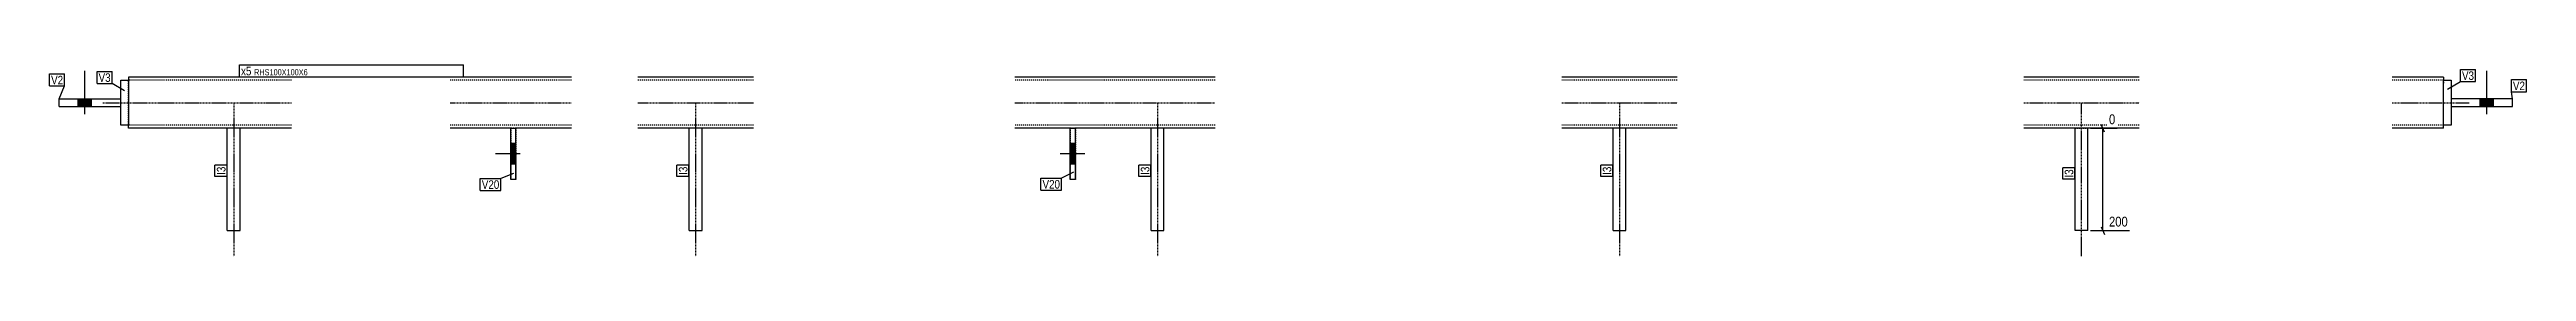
# Model space of a CAD drawing. Header units: millimetres. Extents: x 8 to 22469, y 7 to 475.
# Drawn here: x 17643 to 22469, y 12 to 386 of the extents above; entities that cross this region are included whole.
import ezdxf

# ---------------------------------------------------------------- set-up
doc = ezdxf.new("R2010")
doc.units = ezdxf.units.MM
doc.linetypes.add('DXK_LINE_DOT2', pattern=[3.9198, 1.9599, -1.9599])
doc.linetypes.add('DXK_LINE_DOT3', pattern=[5.9187, 2.979, -0.9799, 0.9799, -0.9799])
for name, color, linetype in [('MÅLSÆTNING', 7, 'Continuous'), ('STÅL', 7, 'Continuous'), ('TEKST', 7, 'Continuous')]:
    doc.layers.add(name, color=color, linetype=linetype)
doc.styles.add('Arial Narrow', font='ARIALN.TTF', dxfattribs={"height": 0.2})

msp = doc.modelspace()

# ---------------------------------------------------------------- hatches: boundary and pattern name
at = {"layer": 'STÅL', "linetype": 'Continuous'}
for points in [[(17698.8, 304.5), (17724.8, 304.5), (17724.8, 319.5), (17698.8, 319.5)], [(17698.8, 304.5), (17724.8, 304.5), (17724.8, 319.5), (17698.8, 319.5)], [(22404.8, 319.5), (22378.8, 319.5), (22378.8, 304.5), (22404.8, 304.5)], [(22404.8, 319.5), (22378.8, 319.5), (22378.8, 304.5), (22404.8, 304.5)], [(18541.8, 232), (18541.8, 192), (18551.8, 192), (18551.8, 232)], [(18541.8, 232), (18541.8, 192), (18551.8, 192), (18551.8, 232)], [(19631.8, 232), (19631.8, 192), (19641.8, 192), (19641.8, 232)], [(19631.8, 232), (19631.8, 192), (19641.8, 192), (19641.8, 232)]]:
    msp.add_hatch(color=96, dxfattribs=at).paths.add_polyline_path(points)

# ---------------------------------------------------------------- linework, layer by layer
at = {"layer": 'MÅLSÆTNING', "color": 7, "linetype": 'Continuous'}
for p, q in [((21619.3, 262), (21671.3, 262)), ((21646.3, 254.5), (21640.3, 269.5)), ((21643.3, 62), (21643.3, 262)), ((21619.3, 62), (21695.6, 62)), ((21640.3, 69.5), (21646.3, 54.5))]:
    msp.add_line(p, q, dxfattribs=at)
at = {"layer": 'STÅL', "color": 96, "linetype": 'Continuous'}
for p, q in [((17711.8, 289.5), (17711.8, 374.5)), ((17711.8, 289.5), (17711.8, 374.5)), ((22391.8, 289.5), (22391.8, 374.5)), ((22391.8, 289.5), (22391.8, 374.5)), ((17698.8, 304.5), (17698.8, 319.5)), ((17698.8, 304.5), (17698.8, 319.5)), ((17724.8, 304.5), (17724.8, 319.5)), ((17724.8, 304.5), (17724.8, 319.5)), ((22378.8, 304.5), (22378.8, 319.5)), ((22378.8, 304.5), (22378.8, 319.5)), ((22404.8, 304.5), (22404.8, 319.5)), ((22404.8, 304.5), (22404.8, 319.5)), ((18559.8, 212), (18511.8, 212)), ((18559.8, 212), (18511.8, 212)), ((18551.8, 232), (18541.8, 232)), ((18551.8, 232), (18541.8, 232)), ((19659.8, 212), (19611.8, 212)), ((19659.8, 212), (19611.8, 212)), ((19641.8, 232), (19631.8, 232)), ((19641.8, 232), (19631.8, 232)), ((18551.8, 192), (18541.8, 192)), ((18551.8, 192), (18541.8, 192)), ((19641.8, 192), (19631.8, 192)), ((19641.8, 192), (19631.8, 192))]:
    msp.add_line(p, q, dxfattribs=at)
at = {"layer": 'STÅL', "color": 2, "linetype": 'Continuous'}
for p, q in [((17781.8, 268), (17781.8, 356)), ((17781.8, 356), (17796.8, 356)), ((17796.8, 362), (17796.8, 356)), ((18114.3, 362), (17796.8, 362)), ((17796.8, 356), (17796.8, 268)), ((18659.8, 362), (18423.8, 362)), ((19014.3, 362), (18789.3, 362)), ((19914.3, 362), (19523.8, 362)), ((20814.3, 362), (20589.3, 362)), ((21714.3, 362), (21489.3, 362)), ((22306.8, 362), (22206.8, 362)), ((22306.8, 362), (22306.8, 361.1)), ((22306.8, 361.1), (22306.8, 356)), ((22306.8, 268), (22306.8, 356)), ((22306.8, 356), (22321.8, 356)), ((22321.8, 356), (22321.8, 268)), ((17661.8, 304.5), (17661.8, 319.5)), ((17661.8, 319.5), (17781.8, 319.5)), ((17661.8, 304.5), (17781.8, 304.5)), ((17781.8, 304.5), (17781.8, 319.5)), ((22321.8, 319.5), (22321.8, 304.5)), ((22441.8, 319.5), (22321.8, 319.5)), ((22321.8, 304.5), (22441.8, 304.5)), ((22441.8, 304.5), (22441.8, 319.5)), ((17796.8, 268), (17781.8, 268)), ((17796.8, 262.9), (17796.8, 268)), ((17796.8, 262), (17796.8, 262.9)), ((18114.3, 262), (17796.8, 262)), ((17989.3, 62), (17989.3, 262)), ((18014.3, 62), (18014.3, 262)), ((18541.8, 262), (18423.8, 262)), ((18541.8, 162), (18541.8, 262)), ((18541.8, 262), (18551.8, 262)), ((18659.8, 262), (18551.8, 262)), ((18551.8, 162), (18551.8, 262)), ((19014.3, 262), (18789.3, 262)), ((18889.3, 62), (18889.3, 262)), ((18914.3, 62), (18914.3, 262)), ((19631.8, 262), (19523.8, 262)), ((19631.8, 162), (19631.8, 262)), ((19631.8, 262), (19641.8, 262)), ((19641.8, 162), (19641.8, 262)), ((19914.3, 262), (19641.8, 262)), ((19789.3, 62), (19789.3, 262)), ((19814.3, 62), (19814.3, 262)), ((20814.3, 262), (20589.3, 262)), ((20689.3, 62), (20689.3, 262)), ((20714.3, 62), (20714.3, 262)), ((21714.3, 262), (21489.3, 262)), ((21589.3, 62), (21589.3, 262)), ((21614.3, 62), (21614.3, 262)), ((22306.8, 262), (22206.8, 262)), ((22321.8, 268), (22306.8, 268)), ((22306.8, 262), (22306.8, 268)), ((18551.8, 162), (18541.8, 162)), ((19641.8, 162), (19631.8, 162)), ((17989.3, 62), (18014.3, 62)), ((18889.3, 62), (18914.3, 62)), ((19789.3, 62), (19814.3, 62)), ((20689.3, 62), (20714.3, 62)), ((21614.3, 62), (21589.3, 62))]:
    msp.add_line(p, q, dxfattribs=at)
at = {"layer": 'STÅL', "color": 7, "linetype": 'DXK_LINE_DOT2'}
for p, q in [((17796.8, 362), (17796.8, 361.1)), ((17796.8, 361.1), (17796.8, 358.5)), ((18114.3, 356), (17796.8, 356)), ((17796.8, 274), (17796.8, 356)), ((18659.8, 356), (18423.8, 356)), ((19014.3, 356), (18789.3, 356)), ((19914.3, 356), (19523.8, 356)), ((20814.3, 356), (20589.3, 356)), ((21714.3, 356), (21489.3, 356)), ((22306.8, 356), (22206.8, 356)), ((22306.8, 362), (22306.8, 362)), ((22306.8, 356), (22306.8, 350)), ((22306.8, 268), (22306.8, 350)), ((17796.8, 265.5), (17796.8, 274)), ((18114.3, 268), (17796.8, 268)), ((18014.3, 262), (17989.3, 262)), ((18659.8, 268), (18423.8, 268)), ((18551.8, 262), (18541.8, 262)), ((18541.8, 262), (18541.8, 162)), ((18551.8, 262), (18551.8, 162)), ((19014.3, 268), (18789.3, 268)), ((18914.3, 262), (18889.3, 262)), ((19914.3, 268), (19523.8, 268)), ((19631.8, 262), (19631.8, 162)), ((19641.8, 262), (19631.8, 262)), ((19641.8, 262), (19641.8, 162)), ((19814.3, 262), (19789.3, 262)), ((20814.3, 268), (20589.3, 268)), ((20714.3, 262), (20689.3, 262)), ((21714.3, 268), (21489.3, 268)), ((21589.3, 262), (21614.3, 262)), ((22306.8, 268), (22206.8, 268)), ((21612.6, 62), (21612.5, 62))]:
    msp.add_line(p, q, dxfattribs=at)
at = {"layer": 'STÅL', "color": 7, "linetype": 'DXK_LINE_DOT3'}
for p, q in [((17746.8, 312), (18114.3, 312)), ((18001.8, 312), (18001.8, 12)), ((18423.8, 312), (18659.8, 312)), ((18789.3, 312), (19014.3, 312)), ((18901.8, 312), (18901.8, 12)), ((19523.8, 312), (19914.3, 312)), ((19801.8, 312), (19801.8, 12)), ((20589.3, 312), (20814.3, 312)), ((20701.8, 312), (20701.8, 12)), ((21489.3, 312), (21714.3, 312)), ((21601.8, 12), (21601.8, 312)), ((22206.8, 312), (22356.8, 312))]:
    msp.add_line(p, q, dxfattribs=at)

# ---------------------------------------------------------------- wipeouts: each hides what was drawn before it
at = {"color": 0}
msp.add_wipeout([(17669.5, 347.8), (17669.5, 365.3), (17646.1, 365.3), (17646.1, 347.8)], dxfattribs=at).dxf.layer = 'TEKST'

# ---------------------------------------------------------------- next in the draw order: wipeouts: each hides what was drawn before it
at = {"color": 0, "linetype": 'Continuous'}
for points in [[(21671.6, 266), (21671.6, 294), (21651.4, 294), (21651.4, 266)], [(21696, 66), (21696, 94), (21651.4, 94), (21651.4, 66)]]:
    msp.add_wipeout(points, dxfattribs=at).dxf.layer = 'MÅLSÆTNING'
at = {"color": 0}
for points in [[(17669.5, 347.8), (17669.5, 365.3), (17646.1, 365.3), (17646.1, 347.8)], [(17762, 352.7), (17762, 370.2), (17738.6, 370.2), (17738.6, 352.7)], [(18036.3, 365.5), (18036.3, 383), (18016.1, 383), (18016.1, 365.5)], [(22366.6, 356.5), (22366.6, 374), (22343.1, 374), (22343.1, 356.5)], [(22465.7, 336.5), (22465.7, 354), (22442.3, 354), (22442.3, 336.5)], [(17985.8, 187), (17968.3, 187), (17968.3, 171), (17985.8, 171)], [(18519.3, 143.6), (18519.3, 161.1), (18485.2, 161.1), (18485.2, 143.6)], [(18885.8, 187), (18868.3, 187), (18868.3, 171), (18885.8, 171)], [(19611.8, 144.2), (19611.8, 161.7), (19577.6, 161.7), (19577.6, 144.2)], [(19785.8, 187), (19768.3, 187), (19768.3, 171), (19785.8, 171)], [(20685.8, 187), (20668.3, 187), (20668.3, 171), (20685.8, 171)], [(21585.8, 181.7), (21568.3, 181.7), (21568.3, 165.7), (21585.8, 165.7)]]:
    msp.add_wipeout(points, dxfattribs=at).dxf.layer = 'TEKST'

# ---------------------------------------------------------------- next in the draw order: linework, layer by layer
at = {"layer": 'TEKST', "color": 7, "linetype": 'Continuous'}
for p, q in [((17643.1, 368.3), (17672.5, 368.3)), ((17643.1, 344.8), (17643.1, 368.3)), ((17643.1, 344.8), (17672.5, 344.8)), ((17661.8, 319.5), (17672.5, 344.8)), ((17672.5, 344.8), (17672.5, 368.3))]:
    msp.add_line(p, q, dxfattribs=at)

# ---------------------------------------------------------------- next in the draw order: texts
at = {"layer": 'MÅLSÆTNING', "color": 3, "linetype": 'Continuous', "style": 'Arial Narrow'}
for s, height, p in [('0', 19.1, (21655.4, 270)), ('200', 19.09, (21655.4, 70))]:
    msp.add_text(s, height=height, dxfattribs=at).set_placement(p)
at = {"layer": 'TEKST', "color": 3, "style": 'Arial Narrow'}
msp.add_text('V2', height=16.7, dxfattribs=at).set_placement((17646.1, 347.8))

# ---------------------------------------------------------------- next in the draw order: wipeouts: each hides what was drawn before it
at = {"color": 0}
for points in [[(17762, 352.7), (17762, 370.2), (17738.6, 370.2), (17738.6, 352.7)], [(18036.3, 365.5), (18036.3, 383), (18016.1, 383), (18016.1, 365.5)], [(22366.6, 356.5), (22366.6, 374), (22343.1, 374), (22343.1, 356.5)], [(22465.7, 336.5), (22465.7, 354), (22442.3, 354), (22442.3, 336.5)], [(17985.8, 187), (17968.3, 187), (17968.3, 171), (17985.8, 171)], [(18519.3, 143.6), (18519.3, 161.1), (18485.2, 161.1), (18485.2, 143.6)], [(18885.8, 187), (18868.3, 187), (18868.3, 171), (18885.8, 171)], [(19611.8, 144.2), (19611.8, 161.7), (19577.6, 161.7), (19577.6, 144.2)], [(19785.8, 187), (19768.3, 187), (19768.3, 171), (19785.8, 171)], [(20685.8, 187), (20668.3, 187), (20668.3, 171), (20685.8, 171)], [(21585.8, 181.7), (21568.3, 181.7), (21568.3, 165.7), (21585.8, 165.7)]]:
    msp.add_wipeout(points, dxfattribs=at).dxf.layer = 'TEKST'

# ---------------------------------------------------------------- next in the draw order: linework, layer by layer
at = {"layer": 'TEKST', "color": 7, "linetype": 'Continuous'}
for p, q in [((17735.6, 373.2), (17765, 373.2)), ((17735.6, 349.7), (17735.6, 373.2)), ((17735.6, 349.7), (17765, 349.7)), ((17765, 349.7), (17765, 373.2)), ((17789.3, 335.1), (17765, 349.7)), ((18013.1, 362.5), (18013.1, 386)), ((22315.1, 338.7), (22340.1, 353.5)), ((22340.1, 377), (22369.6, 377)), ((22340.1, 353.5), (22340.1, 377)), ((22340.1, 353.5), (22369.6, 353.5)), ((22369.6, 353.5), (22369.6, 377)), ((22439.3, 357), (22468.7, 357)), ((22439.3, 333.5), (22439.3, 357)), ((22468.7, 333.5), (22468.7, 357)), ((22441.8, 319.5), (22439.3, 333.5)), ((22439.3, 333.5), (22468.7, 333.5)), ((17965.3, 168), (17965.3, 190)), ((17988.8, 190), (17965.3, 190)), ((17988.8, 168), (17965.3, 168)), ((17988.8, 168), (17988.8, 190)), ((18482.2, 164.1), (18522.3, 164.1)), ((18482.2, 140.6), (18482.2, 164.1)), ((18547, 173.7), (18522.3, 164.1)), ((18522.3, 140.6), (18522.3, 164.1)), ((18865.3, 168), (18865.3, 190)), ((18888.8, 190), (18865.3, 190)), ((18888.8, 168), (18865.3, 168)), ((18888.8, 168), (18888.8, 190)), ((19574.6, 164.7), (19614.8, 164.7)), ((19574.6, 141.2), (19574.6, 164.7)), ((19637.7, 176.2), (19614.8, 164.7)), ((19614.8, 141.2), (19614.8, 164.7)), ((19765.3, 168), (19765.3, 190)), ((19788.8, 190), (19765.3, 190)), ((19788.8, 168), (19765.3, 168)), ((19788.8, 168), (19788.8, 190)), ((20665.3, 168), (20665.3, 190)), ((20688.8, 190), (20665.3, 190)), ((20688.8, 168), (20665.3, 168)), ((20688.8, 168), (20688.8, 190)), ((21565.3, 162.7), (21565.3, 184.7)), ((21588.8, 184.7), (21565.3, 184.7)), ((21588.8, 162.7), (21565.3, 162.7)), ((21588.8, 162.7), (21588.8, 184.7)), ((18482.2, 140.6), (18522.3, 140.6)), ((19574.6, 141.2), (19614.8, 141.2))]:
    msp.add_line(p, q, dxfattribs=at)

# ---------------------------------------------------------------- next in the draw order: texts
at = {"layer": 'TEKST', "color": 3, "style": 'Arial Narrow'}
for s, p in [('V3', (17738.6, 352.7)), ('V3', (22343.1, 356.5)), ('V2', (22442.3, 336.5)), ('V20', (18485.2, 143.6)), ('V20', (19577.6, 144.2))]:
    msp.add_text(s, height=16.7, dxfattribs=at).set_placement(p)
for p in [(17985.8, 171), (18885.8, 171), (19785.8, 171), (20685.8, 171), (21585.8, 165.7)]:
    msp.add_text('I3', height=16.7, rotation=90.0002, dxfattribs=at).set_placement(p)

# ---------------------------------------------------------------- next in the draw order: wipeouts: each hides what was drawn before it
at = {"color": 0}
msp.add_wipeout([(18446.6, 365.5), (18446.6, 378), (18041.6, 378), (18041.6, 365.5)], dxfattribs=at).dxf.layer = 'TEKST'

# ---------------------------------------------------------------- next in the draw order: wipeouts: each hides what was drawn before it
msp.add_wipeout([(18446.6, 365.5), (18446.6, 378), (18041.6, 378), (18041.6, 365.5)], dxfattribs=at).dxf.layer = 'TEKST'

# ---------------------------------------------------------------- next in the draw order: linework, layer by layer
at = {"layer": 'TEKST', "color": 7, "linetype": 'Continuous'}
for p, q in [((18013.1, 386), (18449.6, 386)), ((18013.1, 362.5), (18449.6, 362.5)), ((18449.6, 362.5), (18449.6, 386))]:
    msp.add_line(p, q, dxfattribs=at)

# ---------------------------------------------------------------- next in the draw order: texts
at = {"layer": 'TEKST', "color": 3, "style": 'Arial Narrow'}
for s, height, p in [('x5', 16.7, (18016.1, 365.5)), ('RHS100X100X6', 11.93, (18041.6, 365.5))]:
    msp.add_text(s, height=height, dxfattribs=at).set_placement(p)

doc.saveas('drawing.dxf')
